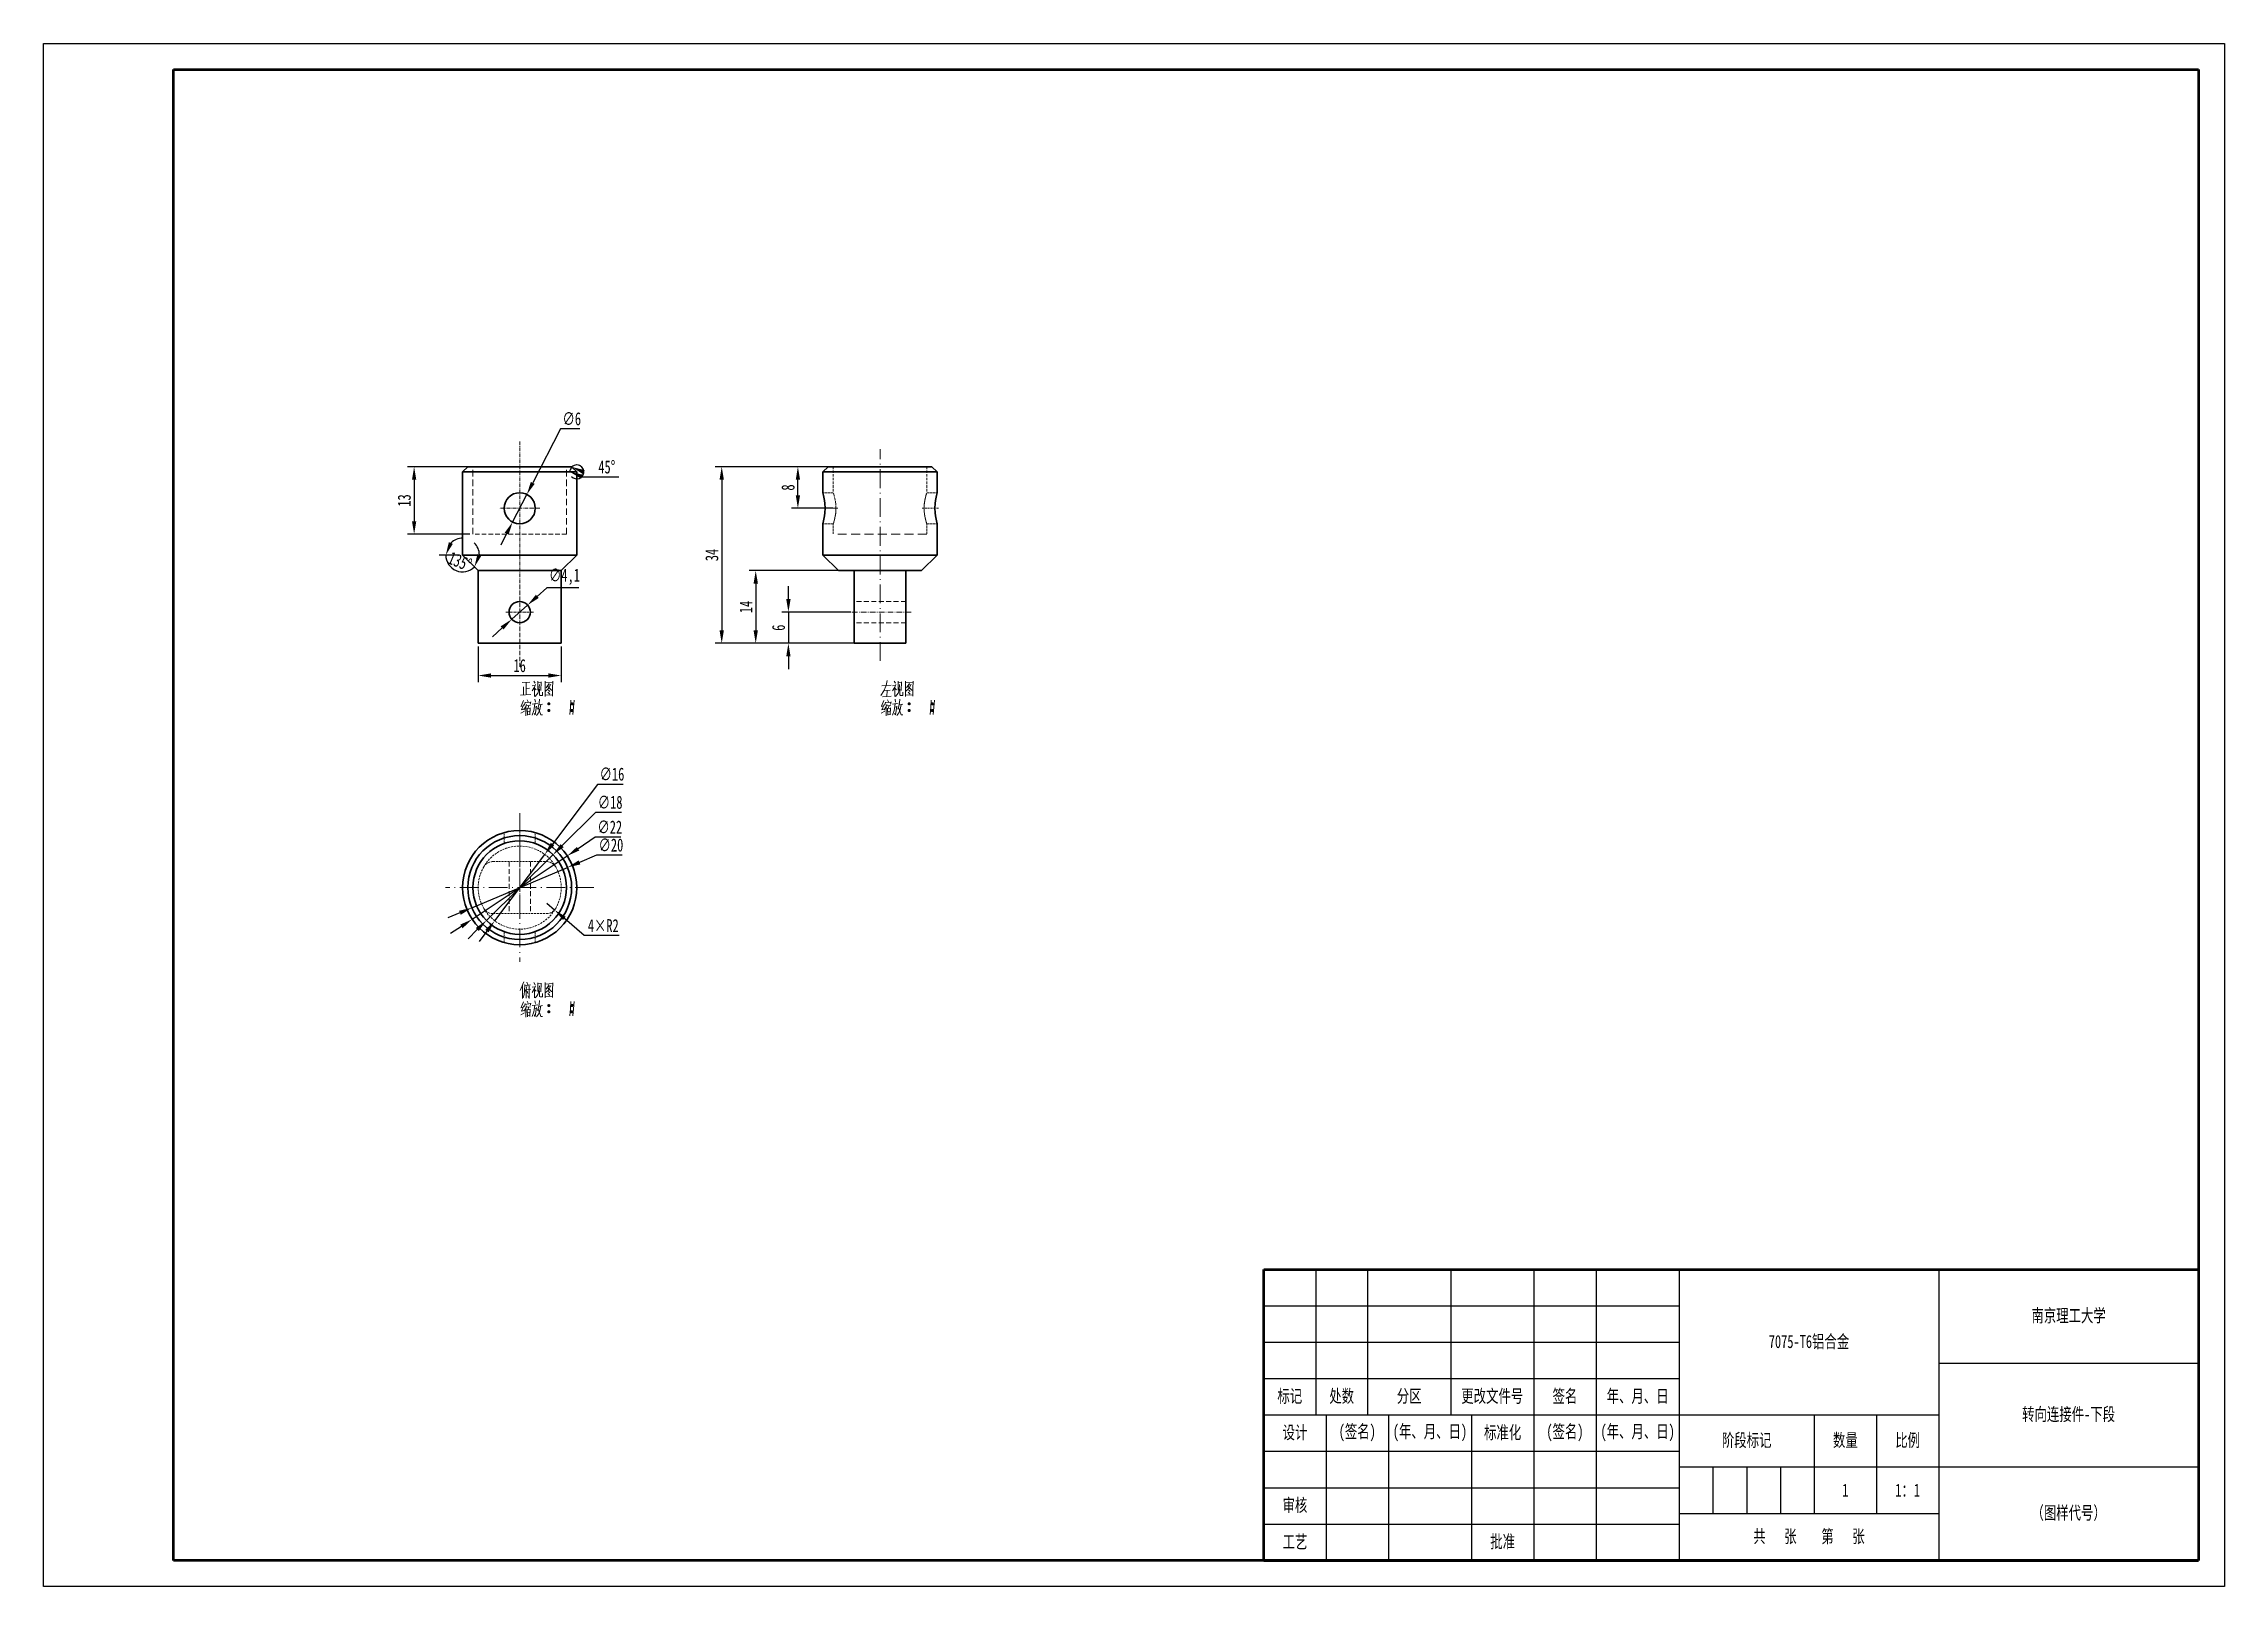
# Model space of a CAD drawing. Header units: millimetres. Extents: x 1050 to 2021, y 766 to 1186.
# Drawn here: x 1050 to 1470, y 765.6 to 1062.6 of the extents above; entities that cross this region are included whole.
import ezdxf

# ---------------------------------------------------------------- set-up
doc = ezdxf.new("R2010")
doc.units = ezdxf.units.MM
doc.header["$LTSCALE"] = 0.3
for name, pattern in [('CENTER', [50.8, 31.75, -6.35, 6.35, -6.35]), ('DASHDOT', [18.5, 12, -3, 0.5, -3]), ('DASHED', [19.05, 12.7, -6.35])]:
    doc.linetypes.add(name, pattern=pattern)
for name, color, linetype, lineweight in [('尺寸线', 3, 'Continuous', 25), ('粗实线', 7, 'Continuous', 50), ('细实线', 7, 'Continuous', 25), ('细文本', 7, 'Continuous', 25), ('细点画线', 1, 'CENTER', 25), ('虚线', 2, 'DASHED', 25)]:
    doc.layers.add(name, color=color, linetype=linetype, lineweight=lineweight)
doc.styles.add('NUT Standard', font='simfang.ttf', dxfattribs={"width": 0.7, "height": 2.5})
doc.dimstyles.new('NUT Standard', dxfattribs={"dimtxt": 2.5, "dimasz": 2.5, "dimexe": 1.25, "dimexo": 0.625, "dimtad": 1, "dimtoh": 1, "dimtxsty": 'NUT Standard', "dimcen": 2.5, "dimadec": 0, "dimazin": 0, "dimtfac": 1, "dimtmove": 0, "dimatfit": 3, "dimfxl": 1, "dimarcsym": 0})

msp = doc.modelspace()

# ---------------------------------------------------------------- texts
at = {"layer": '粗实线', "char_height": 2.5, "attachment_point": 5, "style": 'NUT Standard'}
for s, insert in [('\\pxqc;{\\fFangSong|b0|i0|c134|p49;1}', (1397.042, 784.119)), ('\\pxqc;{\\fFangSong|b0|i0|c134|p49;1：1}', (1409.042, 784.119))]:
    msp.add_mtext_dynamic_manual_height_columns(s, width=12, gutter_width=12.5, heights=[0], dxfattribs=dict(at, insert=insert))
at = {"layer": '细文本', "char_height": 2.5, "attachment_point": 5, "style": 'NUT Standard'}
for s, insert, width in [('{\\fFangSong|b0|i0|c134|p49;南京理工大学}', (1440.042, 817.619), 50), ('7075-T6铝合金', (1390.042, 812.619), 50), ('标记', (1290.042, 802.119), 10), ('处数', (1300.042, 802.119), 10), ('分区', (1313.042, 802.119), 16), ('更改文件号', (1329.042, 802.119), 16), ('签名', (1343.042, 802.119), 12), ('年、月、日', (1357.042, 802.119), 16), ('转向连接件-下段', (1440.042, 798.619), 50), ('设计', (1291.042, 795.119), 12), ('(签名)', (1303.042, 795.119), 12), ('(年、月、日)', (1317.042, 795.119), 16), ('标准化', (1331.042, 795.119), 12), ('(签名)', (1343.042, 795.119), 12), ('(年、月、日)', (1357.042, 795.119), 16), ('阶段标记', (1378.042, 793.619), 26), ('数量', (1397.042, 793.619), 12), ('比例', (1409.042, 793.619), 12), ('审核', (1291.042, 781.119), 12), ('（图样代号）', (1440.042, 779.619), 50), ('工艺', (1291.042, 774.119), 12), ('批准', (1331.042, 774.119), 12), ('共   张    第   张', (1390.042, 775.119), 50)]:
    msp.add_mtext(s, dxfattribs=dict(at, insert=insert, width=width))

# ---------------------------------------------------------------- blocks, each defined once
blk = doc.blocks.new('*D6')
at = {"layer": 'Defpoints', "color": 0, "transparency": 16777216}
for p in [(1150.89, 906.24), (1132.58, 894.05)]:
    blk.add_point(p, dxfattribs=at)
at = {"layer": '尺寸线', "color": 0, "lineweight": -2, "transparency": 16777216}
for p, q in [((1156.29, 909.84), (1152.97, 907.63)), ((1161.24, 909.84), (1156.29, 909.84)), ((1132.58, 894.05), (1150.89, 906.24)), ((1130.5, 892.66), (1128.42, 891.28))]:
    blk.add_line(p, q, dxfattribs=at)
at = {"layer": '尺寸线', "color": 0, "transparency": 16777216}
for points in [[(1152.74, 907.97), (1153.2, 907.28), (1150.89, 906.24)], [(1130.27, 893.01), (1130.73, 892.31), (1132.58, 894.05)]]:
    blk.add_solid(points, dxfattribs=at)
at = {"layer": '尺寸线', "color": 0, "transparency": 16777216, "insert": (1159.08, 911.8), "char_height": 2.5, "attachment_point": 5, "style": 'NUT Standard'}
blk.add_mtext('∅22', dxfattribs=at)
blk = doc.blocks.new('*D7')
at = {"layer": 'Defpoints', "color": 0, "transparency": 16777216}
for p in [(1150.95, 904.03), (1132.52, 896.26)]:
    blk.add_point(p, dxfattribs=at)
at = {"layer": '尺寸线', "color": 0, "lineweight": -2, "transparency": 16777216}
for p, q in [((1132.52, 896.26), (1150.95, 904.03)), ((1156.5, 906.36), (1153.25, 905)), ((1161.48, 906.36), (1156.5, 906.36)), ((1130.21, 895.29), (1127.91, 894.32))]:
    blk.add_line(p, q, dxfattribs=at)
at = {"layer": '尺寸线', "color": 0, "transparency": 16777216}
for points in [[(1153.09, 905.38), (1153.42, 904.61), (1150.95, 904.03)], [(1130.05, 895.68), (1130.38, 894.91), (1132.52, 896.26)]]:
    blk.add_solid(points, dxfattribs=at)
at = {"layer": '尺寸线', "color": 0, "transparency": 16777216, "insert": (1159.3, 908.32), "char_height": 2.5, "attachment_point": 5, "style": 'NUT Standard'}
blk.add_mtext('∅20', dxfattribs=at)
blk = doc.blocks.new('*D8')
at = {"layer": 'Defpoints', "color": 0, "transparency": 16777216}
for p in [(1141.73, 980.17), (1151.44, 980.52), (1151.73, 981.17), (1152.73, 980.17), (1152.73, 980.17)]:
    blk.add_point(p, dxfattribs=at)
at = {"layer": '尺寸线', "color": 0, "lineweight": -2, "transparency": 16777216}
blk.add_line((1153.68, 979.22), (1160.83, 979.22), dxfattribs=at)
for start, end in [(135.0004, 180), (220.7879, 357.8942), (315.0004, 135.0004), (317.1063, 94.2126)]:
    blk.add_arc((1152.73, 980.17), 1.34, start, end, dxfattribs=at)
at = {"layer": '尺寸线', "color": 0, "transparency": 16777216}
for points in [[(1153.57, 978.87), (1153.87, 979.64), (1151.39, 980.17)], [(1153.91, 979.74), (1154.24, 980.5), (1151.78, 981.12)]]:
    blk.add_solid(points, dxfattribs=at)
at = {"layer": '尺寸线', "color": 0, "transparency": 16777216, "insert": (1158.51, 981.11), "char_height": 2.5, "attachment_point": 5, "style": 'NUT Standard'}
blk.add_mtext('45°', dxfattribs=at)
blk = doc.blocks.new('*D9')
at = {"layer": 'Defpoints', "color": 0, "transparency": 16777216}
for p in [(1148.14, 906.47), (1135.33, 893.82)]:
    blk.add_point(p, dxfattribs=at)
at = {"layer": '尺寸线', "color": 0, "lineweight": -2, "transparency": 16777216}
for p, q in [((1156.35, 914.59), (1149.91, 908.23)), ((1161.32, 914.59), (1156.35, 914.59)), ((1135.33, 893.82), (1148.14, 906.47)), ((1133.55, 892.06), (1131.78, 890.3))]:
    blk.add_line(p, q, dxfattribs=at)
at = {"layer": '尺寸线', "color": 0, "transparency": 16777216}
for points in [[(1149.62, 908.52), (1150.21, 907.93), (1148.14, 906.47)], [(1133.26, 892.36), (1133.85, 891.77), (1135.33, 893.82)]]:
    blk.add_solid(points, dxfattribs=at)
at = {"layer": '尺寸线', "color": 0, "transparency": 16777216, "insert": (1159.15, 916.55), "char_height": 2.5, "attachment_point": 5, "style": 'NUT Standard'}
blk.add_mtext('∅18', dxfattribs=at)
blk = doc.blocks.new('*D10')
at = {"layer": 'Defpoints', "color": 0, "transparency": 16777216}
for p in [(1132.73, 981.17), (1121.4, 968.17), (1132.73, 968.17)]:
    blk.add_point(p, dxfattribs=at)
at = {"layer": '尺寸线', "color": 0, "lineweight": -2, "transparency": 16777216}
for p, q in [((1132.11, 981.17), (1120.15, 981.17)), ((1121.4, 978.67), (1121.4, 970.67)), ((1132.11, 968.17), (1120.15, 968.17))]:
    blk.add_line(p, q, dxfattribs=at)
at = {"layer": '尺寸线', "color": 0, "transparency": 16777216}
for points in [[(1120.99, 978.67), (1121.82, 978.67), (1121.4, 981.17)], [(1120.99, 970.67), (1121.82, 970.67), (1121.4, 968.17)]]:
    blk.add_solid(points, dxfattribs=at)
at = {"layer": '尺寸线', "color": 0, "transparency": 16777216, "insert": (1119.51, 974.67), "char_height": 2.5, "attachment_point": 5, "rotation": 90, "style": 'NUT Standard'}
blk.add_mtext('13', dxfattribs=at)
blk = doc.blocks.new('*D11')
at = {"layer": 'Defpoints', "color": 0, "transparency": 16777216}
for p in [(1146.55, 906.54), (1136.92, 893.75)]:
    blk.add_point(p, dxfattribs=at)
at = {"layer": '尺寸线', "color": 0, "lineweight": -2, "transparency": 16777216}
for p, q in [((1156.7, 920.02), (1148.05, 908.53)), ((1161.68, 920.02), (1156.7, 920.02)), ((1136.92, 893.75), (1146.55, 906.54)), ((1135.42, 891.76), (1133.91, 889.76))]:
    blk.add_line(p, q, dxfattribs=at)
at = {"layer": '尺寸线', "color": 0, "transparency": 16777216}
for points in [[(1147.72, 908.78), (1148.38, 908.28), (1146.55, 906.54)], [(1135.09, 892.01), (1135.75, 891.51), (1136.92, 893.75)]]:
    blk.add_solid(points, dxfattribs=at)
at = {"layer": '尺寸线', "color": 0, "transparency": 16777216, "insert": (1159.5, 921.98), "char_height": 2.5, "attachment_point": 5, "style": 'NUT Standard'}
blk.add_mtext('∅16', dxfattribs=at)
blk = doc.blocks.new('*D12')
at = {"layer": 'Defpoints', "color": 0, "transparency": 16777216}
for p in [(1211.13, 981.17), (1180.64, 947.17), (1211.13, 947.17)]:
    blk.add_point(p, dxfattribs=at)
at = {"layer": '尺寸线', "color": 0, "lineweight": -2, "transparency": 16777216}
for p, q in [((1210.51, 981.17), (1179.39, 981.17)), ((1180.64, 978.67), (1180.64, 949.67)), ((1210.51, 947.17), (1179.39, 947.17))]:
    blk.add_line(p, q, dxfattribs=at)
at = {"layer": '尺寸线', "color": 0, "transparency": 16777216}
for points in [[(1180.22, 978.67), (1181.06, 978.67), (1180.64, 981.17)], [(1180.22, 949.67), (1181.06, 949.67), (1180.64, 947.17)]]:
    blk.add_solid(points, dxfattribs=at)
at = {"layer": '尺寸线', "color": 0, "transparency": 16777216, "insert": (1178.75, 964.17), "char_height": 2.5, "attachment_point": 5, "rotation": 90, "style": 'NUT Standard'}
blk.add_mtext('34', dxfattribs=at)
blk = doc.blocks.new('*D13')
at = {"layer": 'Defpoints', "color": 0, "transparency": 16777216}
for p in [(1143.26, 954.54), (1140.21, 951.8)]:
    blk.add_point(p, dxfattribs=at)
at = {"layer": '尺寸线', "color": 0, "lineweight": -2, "transparency": 16777216}
for p, q in [((1146.98, 957.88), (1145.12, 956.21)), ((1153.11, 957.88), (1146.98, 957.88)), ((1140.21, 951.8), (1143.26, 954.54)), ((1138.35, 950.13), (1136.49, 948.45))]:
    blk.add_line(p, q, dxfattribs=at)
at = {"layer": '尺寸线', "color": 0, "transparency": 16777216}
for points in [[(1144.84, 956.52), (1145.4, 955.9), (1143.26, 954.54)], [(1138.07, 950.44), (1138.63, 949.82), (1140.21, 951.8)]]:
    blk.add_solid(points, dxfattribs=at)
at = {"layer": '尺寸线', "color": 0, "transparency": 16777216, "insert": (1150.36, 959.97), "char_height": 2.5, "attachment_point": 5, "style": 'NUT Standard'}
blk.add_mtext('∅4,1', dxfattribs=at)
blk = doc.blocks.new('*D14')
at = {"layer": 'Defpoints', "color": 0, "transparency": 16777216}
for p in [(1143.11, 975.84), (1140.36, 970.5)]:
    blk.add_point(p, dxfattribs=at)
at = {"layer": '尺寸线', "color": 0, "lineweight": -2, "transparency": 16777216}
for p, q in [((1149.6, 988.43), (1144.25, 978.06)), ((1153.3, 988.43), (1149.6, 988.43)), ((1140.36, 970.5), (1143.11, 975.84)), ((1139.21, 968.28), (1138.07, 966.06))]:
    blk.add_line(p, q, dxfattribs=at)
at = {"layer": '尺寸线', "color": 0, "transparency": 16777216}
for points in [[(1143.88, 978.25), (1144.62, 977.87), (1143.11, 975.84)], [(1138.84, 968.47), (1139.59, 968.09), (1140.36, 970.5)]]:
    blk.add_solid(points, dxfattribs=at)
at = {"layer": '尺寸线', "color": 0, "transparency": 16777216, "insert": (1151.76, 990.39), "char_height": 2.5, "attachment_point": 5, "style": 'NUT Standard'}
blk.add_mtext('∅6', dxfattribs=at)
blk = doc.blocks.new('*D15')
at = {"layer": 'Defpoints', "color": 0, "transparency": 16777216}
for p in [(1128.45, 961.88), (1130.73, 964.17), (1130.73, 964.17), (1141.73, 964.17), (1133.73, 961.17)]:
    blk.add_point(p, dxfattribs=at)
at = {"layer": '尺寸线', "color": 0, "lineweight": -2, "transparency": 16777216}
blk.add_line((1130.11, 964.17), (1126.25, 964.17), dxfattribs=at)
for start, end in [(89.1458, 134.5729), (0.4271, 45.8542), (180, 315)]:
    blk.add_arc((1130.73, 964.17), 3.24, start, end, dxfattribs=at)
at = {"layer": '尺寸线', "color": 0, "transparency": 16777216}
for points in [[(1128.85, 966.31), (1128.08, 966.64), (1127.5, 964.17)], [(1134.36, 964.04), (1133.59, 964.35), (1133.02, 961.88)]]:
    blk.add_solid(points, dxfattribs=at)
at = {"layer": '尺寸线', "color": 0, "transparency": 16777216, "insert": (1130.22, 962.92), "char_height": 2.5, "attachment_point": 5, "rotation": 337.5, "style": 'NUT Standard'}
blk.add_mtext('135°', dxfattribs=at)
blk = doc.blocks.new('*D16')
at = {"layer": 'Defpoints', "color": 0, "transparency": 16777216}
for p in [(1206.13, 961.17), (1187.19, 947.17), (1206.13, 947.17)]:
    blk.add_point(p, dxfattribs=at)
at = {"layer": '尺寸线', "color": 0, "lineweight": -2, "transparency": 16777216}
for p, q in [((1205.51, 961.17), (1185.94, 961.17)), ((1187.19, 958.67), (1187.19, 949.67)), ((1205.51, 947.17), (1185.94, 947.17))]:
    blk.add_line(p, q, dxfattribs=at)
at = {"layer": '尺寸线', "color": 0, "transparency": 16777216}
for points in [[(1186.77, 958.67), (1187.61, 958.67), (1187.19, 961.17)], [(1186.77, 949.67), (1187.61, 949.67), (1187.19, 947.17)]]:
    blk.add_solid(points, dxfattribs=at)
at = {"layer": '尺寸线', "color": 0, "transparency": 16777216, "insert": (1185.31, 954.17), "char_height": 2.5, "attachment_point": 5, "rotation": 90, "style": 'NUT Standard'}
blk.add_mtext('14', dxfattribs=at)
blk = doc.blocks.new('*D18')
at = {"layer": 'Defpoints', "color": 0, "transparency": 16777216}
for p in [(1195.31, 981.17), (1202.65, 981.17), (1202.65, 973.17)]:
    blk.add_point(p, dxfattribs=at)
at = {"layer": '尺寸线', "color": 0, "lineweight": -2, "transparency": 16777216}
for p, q in [((1202.02, 981.17), (1194.06, 981.17)), ((1195.31, 975.67), (1195.31, 978.67)), ((1202.02, 973.17), (1194.06, 973.17))]:
    blk.add_line(p, q, dxfattribs=at)
at = {"layer": '尺寸线', "color": 0, "transparency": 16777216}
for points in [[(1194.9, 978.67), (1195.73, 978.67), (1195.31, 981.17)], [(1194.9, 975.67), (1195.73, 975.67), (1195.31, 973.17)]]:
    blk.add_solid(points, dxfattribs=at)
at = {"layer": '尺寸线', "color": 0, "transparency": 16777216, "insert": (1193.42, 977.17), "char_height": 2.5, "attachment_point": 5, "rotation": 90, "style": 'NUT Standard'}
blk.add_mtext('8', dxfattribs=at)
blk = doc.blocks.new('*D19')
at = {"layer": 'Defpoints', "color": 0, "transparency": 16777216}
for p in [(1206.13, 953.17), (1193.48, 947.17), (1206.13, 947.17)]:
    blk.add_point(p, dxfattribs=at)
at = {"layer": '尺寸线', "color": 0, "lineweight": -2, "transparency": 16777216}
for p, q in [((1193.48, 955.67), (1193.48, 958.17)), ((1205.51, 953.17), (1192.23, 953.17)), ((1193.48, 953.17), (1193.48, 947.17)), ((1205.51, 947.17), (1192.23, 947.17)), ((1193.48, 944.67), (1193.48, 942.17))]:
    blk.add_line(p, q, dxfattribs=at)
at = {"layer": '尺寸线', "color": 0, "transparency": 16777216}
for points in [[(1193.07, 955.67), (1193.9, 955.67), (1193.48, 953.17)], [(1193.07, 944.67), (1193.9, 944.67), (1193.48, 947.17)]]:
    blk.add_solid(points, dxfattribs=at)
at = {"layer": '尺寸线', "color": 0, "transparency": 16777216, "insert": (1191.59, 950.17), "char_height": 2.5, "attachment_point": 5, "rotation": 90, "style": 'NUT Standard'}
blk.add_mtext('6', dxfattribs=at)
blk = doc.blocks.new('*D20')
at = {"layer": 'Defpoints', "color": 0, "transparency": 16777216}
for p in [(1146.93, 897.14), (1148.45, 895.84)]:
    blk.add_point(p, dxfattribs=at)
at = {"layer": '尺寸线', "color": 0, "lineweight": -2, "transparency": 16777216}
for p, q in [((1146.93, 897.14), (1148.45, 895.84)), ((1154.13, 890.95), (1150.34, 894.21)), ((1160.91, 890.95), (1154.13, 890.95))]:
    blk.add_line(p, q, dxfattribs=at)
at = {"layer": '尺寸线', "color": 0, "transparency": 16777216}
blk.add_solid([(1150.61, 894.53), (1150.07, 893.89), (1148.45, 895.84)], dxfattribs=at)
at = {"layer": '尺寸线', "color": 0, "transparency": 16777216, "insert": (1157.83, 892.82), "char_height": 2.5, "attachment_point": 5, "style": 'NUT Standard'}
blk.add_mtext('4×R2', dxfattribs=at)
blk = doc.blocks.new('*D21')
at = {"layer": 'Defpoints', "color": 0, "transparency": 16777216}
for p in [(1133.73, 947.17), (1149.73, 947.17), (1149.73, 940.97)]:
    blk.add_point(p, dxfattribs=at)
at = {"layer": '尺寸线', "color": 0, "lineweight": -2, "transparency": 16777216}
for p, q in [((1133.73, 946.54), (1133.73, 939.72)), ((1149.73, 946.54), (1149.73, 939.72)), ((1136.23, 940.97), (1147.23, 940.97))]:
    blk.add_line(p, q, dxfattribs=at)
at = {"layer": '尺寸线', "color": 0, "transparency": 16777216}
for points in [[(1136.23, 941.39), (1136.23, 940.55), (1133.73, 940.97)], [(1147.23, 941.39), (1147.23, 940.55), (1149.73, 940.97)]]:
    blk.add_solid(points, dxfattribs=at)
at = {"layer": '尺寸线', "color": 0, "transparency": 16777216, "insert": (1141.73, 942.86), "char_height": 2.5, "attachment_point": 5, "style": 'NUT Standard'}
blk.add_mtext('16', dxfattribs=at)

# ---------------------------------------------------------------- dimensions: what is measured, and where the dimension line sits
at = {"layer": '尺寸线'}
for p1, p2, picture, middle in [((1140.36, 970.503), (1143.109, 975.836), '*D14', (1151.763, 988.429)), ((1136.922, 893.754), (1146.547, 906.535), '*D11', (1159.503, 920.016)), ((1135.332, 893.819), (1148.136, 906.47), '*D9', (1159.148, 914.589)), ((1132.579, 894.047), (1150.89, 906.242), '*D6', (1159.08, 909.838)), ((1132.518, 896.263), (1150.95, 904.026), '*D7', (1159.302, 906.362))]:
    dim = msp.add_diameter_dim_2p(p1=p1, p2=p2, dimstyle='NUT Standard', dxfattribs=at)
    dim.commit()
    dim.dimension.update_dxf_attribs({"geometry": picture, "text_midpoint": middle, "dimtype": 163})
for p1, p2, distance, picture, middle in [((1132.734, 981.169), (1132.734, 968.169), -11.33, '*D10', (1119.515, 974.669)), ((1211.131, 981.169), (1211.131, 947.169), -30.489, '*D12', (1178.752, 964.169)), ((1206.131, 961.169), (1206.131, 947.169), -18.941, '*D16', (1185.314, 954.169)), ((1206.131, 953.169), (1206.131, 947.169), -12.649, '*D19', (1191.593, 950.169)), ((1133.734, 947.169), (1149.734, 947.169), -6.199, '*D21', (1141.734, 942.86))]:
    dim = msp.add_aligned_dim(p1=p1, p2=p2, distance=distance, dimstyle='NUT Standard', dxfattribs=at)
    dim.commit()
    dim.dimension.update_dxf_attribs({"geometry": picture, "text_midpoint": middle})
for base, line1, line2, picture, middle in [((1151.437, 980.517), ((1152.734, 980.169), (1141.734, 980.169)), ((1151.734, 981.169), (1152.734, 980.169)), '*D8', (1158.509, 981.109)), ((1128.445, 961.88), ((1133.734, 961.169), (1130.734, 964.169)), ((1141.734, 964.169), (1130.734, 964.169)), '*D15', (1130.218, 962.924))]:
    dim = msp.add_angular_dim_2l(base=base, line1=line1, line2=line2, dimstyle='NUT Standard', dxfattribs=at)
    dim.commit()
    dim.dimension.update_dxf_attribs({"geometry": picture, "text_midpoint": middle})
dim = msp.add_linear_dim(base=(1195.313, 981.169), p1=(1202.645, 973.169), p2=(1202.645, 981.169), angle=90, dimstyle='NUT Standard', dxfattribs=at)
dim.commit()
dim.dimension.update_dxf_attribs({"geometry": '*D18', "text_midpoint": (1193.424, 977.169)})
dim = msp.add_diameter_dim_2p(p1=(1140.21, 951.798), p2=(1143.258, 954.54), dimstyle='NUT Standard', dxfattribs=at)
dim.commit()
dim.dimension.update_dxf_attribs({"geometry": '*D13', "text_midpoint": (1150.356, 959.966)})
dim = msp.add_radius_dim(center=(1146.93, 897.144), mpoint=(1148.446, 895.84), text='4×<>', dimstyle='NUT Standard', dxfattribs=at)
dim.commit()
dim.dimension.update_dxf_attribs({"geometry": '*D20', "text_midpoint": (1157.832, 892.823)})

# ---------------------------------------------------------------- linework, layer by layer
for p, q in [((1050.042, 1062.619), (1470.042, 1062.619)), ((1050.042, 765.619), (1050.042, 1062.619)), ((1470.042, 1062.619), (1470.042, 765.619)), ((1470.042, 765.619), (1050.042, 765.619))]:
    msp.add_line(p, q)
at = {"color": 7, "lineweight": 35}
for p, q in [((1131.734, 981.169), (1130.734, 980.169)), ((1141.734, 980.169), (1130.734, 980.169)), ((1130.734, 964.169), (1130.734, 980.169)), ((1141.734, 981.169), (1131.734, 981.169)), ((1151.734, 981.169), (1141.734, 981.169)), ((1152.734, 980.169), (1141.734, 980.169)), ((1151.734, 981.169), (1152.734, 980.169)), ((1152.734, 964.169), (1152.734, 980.169)), ((1200.131, 980.169), (1201.131, 981.169)), ((1200.131, 976.169), (1200.131, 980.169)), ((1222.131, 980.169), (1200.131, 980.169)), ((1221.131, 981.169), (1201.131, 981.169)), ((1222.131, 980.169), (1221.131, 981.169)), ((1222.131, 976.169), (1222.131, 980.169)), ((1200.131, 964.169), (1200.131, 970.169)), ((1222.131, 964.169), (1222.131, 970.169)), ((1141.734, 964.169), (1130.734, 964.169)), ((1133.734, 961.169), (1130.734, 964.169)), ((1152.734, 964.169), (1141.734, 964.169)), ((1149.734, 961.169), (1152.734, 964.169)), ((1203.131, 961.169), (1200.131, 964.169)), ((1222.131, 964.169), (1200.131, 964.169)), ((1219.131, 961.169), (1222.131, 964.169)), ((1133.734, 961.169), (1134.806, 961.169)), ((1133.734, 961.169), (1133.734, 947.169)), ((1141.734, 961.169), (1134.806, 961.169)), ((1148.662, 961.169), (1141.734, 961.169)), ((1148.662, 961.169), (1149.734, 961.169)), ((1149.734, 961.169), (1149.734, 947.169)), ((1207.131, 961.169), (1203.131, 961.169)), ((1206.131, 947.169), (1206.131, 961.169)), ((1207.131, 961.169), (1215.131, 961.169)), ((1219.131, 961.169), (1215.131, 961.169)), ((1216.131, 961.169), (1216.131, 947.169)), ((1133.734, 947.169), (1134.806, 947.169)), ((1134.806, 947.169), (1136.538, 947.169)), ((1136.538, 947.169), (1146.93, 947.169)), ((1146.93, 947.169), (1148.662, 947.169)), ((1148.662, 947.169), (1149.734, 947.169)), ((1206.131, 947.169), (1207.131, 947.169)), ((1207.131, 947.169), (1215.131, 947.169)), ((1215.131, 947.169), (1216.131, 947.169))]:
    msp.add_line(p, q, dxfattribs=at)
at = {"color": 7, "linetype": 'DASHED', "lineweight": 13, "ltscale": 0.275}
for p, q in [((1141.734, 980.169), (1130.734, 980.169)), ((1152.734, 980.169), (1141.734, 980.169)), ((1141.734, 964.169), (1130.734, 964.169)), ((1152.734, 964.169), (1141.734, 964.169))]:
    msp.add_line(p, q, dxfattribs=at)
at = {"color": 7, "linetype": 'DASHED', "lineweight": 13}
for p, q in [((1222.131, 980.169), (1200.131, 980.169)), ((1222.131, 964.169), (1200.131, 964.169))]:
    msp.add_line(p, q, dxfattribs=at)
at = {"color": 7, "linetype": 'DASHED', "lineweight": 13, "ltscale": 0.026795}
for p, q in [((1133.734, 961.169), (1134.806, 961.169)), ((1148.662, 961.169), (1149.734, 961.169))]:
    msp.add_line(p, q, dxfattribs=at)
at = {"color": 7, "linetype": 'DASHED', "lineweight": 13, "ltscale": 0.2}
msp.add_line((1207.131, 961.169), (1215.131, 961.169), dxfattribs=at)
at = {"color": 7, "lineweight": 35}
for points in [[(1200.548, 973.169), (1200.509, 974.074), (1200.445, 974.646), (1200.269, 975.612), (1200.131, 976.169)], [(1222.131, 976.169), (1221.989, 975.601), (1221.815, 974.637), (1221.752, 974.069), (1221.714, 973.169)], [(1221.714, 973.169), (1221.752, 974.074), (1221.816, 974.646), (1221.992, 975.612), (1222.131, 976.169)], [(1200.548, 973.169), (1200.509, 972.265), (1200.445, 971.693), (1200.269, 970.726), (1200.131, 970.169)], [(1222.131, 970.169), (1221.989, 970.737), (1221.815, 971.701), (1221.752, 972.27), (1221.714, 973.169)], [(1221.714, 973.169), (1221.752, 972.264), (1221.816, 971.693), (1221.992, 970.726), (1222.131, 970.169)]]:
    msp.add_lwpolyline(points, dxfattribs=at)
at = {"color": 7, "linetype": 'DASHED', "lineweight": 13}
for points in [[(1200.548, 973.169), (1200.509, 974.074), (1200.445, 974.646), (1200.269, 975.612), (1200.131, 976.169)], [(1200.131, 970.169), (1200.272, 970.737), (1200.446, 971.701), (1200.509, 972.27), (1200.548, 973.169)]]:
    msp.add_lwpolyline(points, dxfattribs=at)
at = {"color": 7, "lineweight": 13}
for points in [[(1141.909, 937.194), (1143.869, 937.299)], [(1142.189, 939.609), (1143.694, 939.679)], [(1142.469, 938.804), (1142.469, 937.229)], [(1142.959, 939.609), (1142.959, 938.454), (1142.959, 937.264)], [(1142.959, 938.489), (1143.589, 938.559)], [(1144.779, 939.224), (1144.604, 938.734), (1144.114, 937.999)], [(1144.149, 939.014), (1144.709, 939.084)], [(1144.429, 939.889), (1144.709, 939.469)], [(1144.604, 938.734), (1144.604, 936.949)], [(1144.604, 938.559), (1144.919, 938.244)], [(1144.709, 936.949), (1144.989, 937.229)], [(1144.989, 937.229), (1145.234, 937.579)], [(1145.199, 939.854), (1145.199, 938.174)], [(1145.864, 939.679), (1145.199, 939.609)], [(1145.409, 938.209), (1145.234, 937.579)], [(1145.514, 939.259), (1145.409, 938.209)], [(1145.549, 937.229), (1145.549, 938.314)], [(1145.689, 937.124), (1145.549, 937.229)], [(1146.109, 937.124), (1145.689, 937.124)], [(1145.794, 938.104), (1145.864, 939.784)], [(1146.109, 937.754), (1146.109, 937.124)], [(1146.634, 939.889), (1146.634, 938.419), (1146.634, 936.914)], [(1146.634, 939.854), (1146.634, 938.454), (1146.634, 937.054)], [(1148.104, 939.714), (1146.634, 939.574)], [(1146.634, 937.159), (1147.999, 937.264)], [(1146.704, 937.964), (1147.194, 938.384)], [(1147.404, 939.434), (1146.844, 938.629)], [(1147.159, 938.874), (1147.859, 938.139)], [(1147.159, 937.789), (1147.509, 937.404)], [(1147.194, 939.084), (1147.649, 939.154)], [(1147.194, 938.384), (1147.404, 938.664)], [(1147.264, 938.174), (1147.509, 937.894)], [(1147.404, 938.664), (1147.754, 939.294)], [(1147.859, 938.139), (1148.034, 938.174)], [(1148.069, 936.984), (1148.069, 937.089), (1147.999, 937.264)], [(1148.069, 937.089), (1148.069, 938.454), (1148.104, 939.854)], [(1211.831, 937.999), (1211.271, 937.124)], [(1211.481, 938.979), (1213.301, 939.119)], [(1211.586, 936.879), (1213.301, 936.984)], [(1212.286, 939.049), (1211.831, 937.999)], [(1211.971, 938.069), (1213.056, 938.174)], [(1212.496, 939.994), (1212.286, 939.049)], [(1212.496, 938.104), (1212.461, 936.914)], [(1214.176, 939.224), (1214.001, 938.734), (1213.511, 937.999)], [(1213.546, 939.014), (1214.106, 939.084)], [(1213.826, 939.889), (1214.106, 939.469)], [(1214.001, 938.734), (1214.001, 936.949)], [(1214.001, 938.559), (1214.316, 938.244)], [(1214.106, 936.949), (1214.386, 937.229)], [(1214.386, 937.229), (1214.631, 937.579)], [(1214.596, 939.854), (1214.596, 938.174)], [(1215.261, 939.679), (1214.596, 939.609)], [(1214.806, 938.209), (1214.631, 937.579)], [(1214.911, 939.259), (1214.806, 938.209)], [(1214.946, 937.229), (1214.946, 938.314)], [(1215.086, 937.124), (1214.946, 937.229)], [(1215.506, 937.124), (1215.086, 937.124)], [(1215.191, 938.104), (1215.261, 939.784)], [(1215.506, 937.754), (1215.506, 937.124)], [(1216.031, 939.889), (1216.031, 938.419), (1216.031, 936.914)], [(1216.031, 939.854), (1216.031, 938.454), (1216.031, 937.054)], [(1217.501, 939.714), (1216.031, 939.574)], [(1216.031, 937.159), (1217.396, 937.264)], [(1216.101, 937.964), (1216.591, 938.384)], [(1216.801, 939.434), (1216.241, 938.629)], [(1216.556, 938.874), (1217.256, 938.139)], [(1216.556, 937.789), (1216.906, 937.404)], [(1216.591, 939.084), (1217.046, 939.154)], [(1216.591, 938.384), (1216.801, 938.664)], [(1216.661, 938.174), (1216.906, 937.894)], [(1216.801, 938.664), (1217.151, 939.294)], [(1217.256, 938.139), (1217.431, 938.174)], [(1217.466, 936.984), (1217.466, 937.089), (1217.396, 937.264)], [(1217.466, 937.089), (1217.466, 938.454), (1217.501, 939.854)], [(1141.944, 933.694), (1142.644, 934.079)], [(1142.399, 935.129), (1141.979, 934.989)], [(1142.469, 936.144), (1142.014, 935.059)], [(1142.049, 934.359), (1142.574, 934.534)], [(1142.539, 935.374), (1142.084, 934.359)], [(1142.854, 934.849), (1142.539, 934.359)], [(1142.784, 935.829), (1142.679, 935.269)], [(1142.784, 935.689), (1143.834, 935.829)], [(1143.029, 935.409), (1142.854, 934.849)], [(1142.889, 934.919), (1142.889, 933.204)], [(1143.099, 935.129), (1143.799, 935.234)], [(1143.169, 936.319), (1143.344, 935.934)], [(1143.169, 934.709), (1143.204, 933.309)], [(1143.169, 934.604), (1143.694, 934.674)], [(1143.204, 934.044), (1143.589, 934.114)], [(1143.659, 933.554), (1143.239, 933.484)], [(1143.414, 935.164), (1143.344, 934.604)], [(1143.729, 934.779), (1143.659, 933.379)], [(1143.869, 935.934), (1143.729, 935.479)], [(1144.639, 935.549), (1144.534, 934.639), (1144.429, 934.219), (1144.114, 933.344)], [(1144.149, 935.479), (1145.199, 935.619)], [(1144.954, 935.059), (1144.849, 934.219), (1144.709, 933.379), (1144.499, 933.659)], [(1144.569, 934.884), (1144.954, 934.954)], [(1144.639, 936.389), (1144.744, 935.829)], [(1145.339, 933.799), (1144.954, 933.274)], [(1145.339, 935.059), (1145.164, 934.499)], [(1145.269, 934.814), (1145.829, 933.379)], [(1145.479, 935.689), (1145.339, 935.059)], [(1145.619, 934.429), (1145.339, 933.799)], [(1145.409, 935.304), (1146.109, 935.444)], [(1145.549, 936.424), (1145.479, 935.689)], [(1145.829, 935.374), (1145.619, 934.429)], [(1145.829, 933.379), (1146.144, 933.379)], [(1147.159, 935.514), (1147.544, 935.514)], [(1147.159, 934.254), (1147.544, 934.254)], [(1147.194, 935.619), (1147.509, 935.619)], [(1147.194, 935.374), (1147.509, 935.374)], [(1147.194, 934.359), (1147.509, 934.359)], [(1147.194, 934.114), (1147.509, 934.114)], [(1151.604, 936.249), (1151.499, 934.849), (1151.394, 933.449)], [(1151.604, 935.514), (1151.989, 935.514)], [(1151.604, 934.254), (1151.989, 934.254)], [(1151.639, 935.619), (1151.954, 935.619)], [(1151.639, 935.374), (1151.954, 935.374)], [(1151.639, 934.359), (1151.954, 934.359)], [(1151.639, 934.114), (1151.954, 934.114)], [(1152.199, 936.249), (1152.094, 934.849), (1151.989, 933.449)], [(1211.341, 933.694), (1212.041, 934.079)], [(1211.796, 935.129), (1211.376, 934.989)], [(1211.866, 936.144), (1211.411, 935.059)], [(1211.446, 934.359), (1211.971, 934.534)], [(1211.936, 935.374), (1211.481, 934.359)], [(1212.251, 934.849), (1211.936, 934.359)], [(1212.181, 935.829), (1212.076, 935.269)], [(1212.181, 935.689), (1213.231, 935.829)], [(1212.426, 935.409), (1212.251, 934.849)], [(1212.286, 934.919), (1212.286, 933.204)], [(1212.496, 935.129), (1213.196, 935.234)], [(1212.566, 936.319), (1212.741, 935.934)], [(1212.566, 934.709), (1212.601, 933.309)], [(1212.566, 934.604), (1213.091, 934.674)], [(1212.601, 934.044), (1212.986, 934.114)], [(1213.056, 933.554), (1212.636, 933.484)], [(1212.811, 935.164), (1212.741, 934.604)], [(1213.126, 934.779), (1213.056, 933.379)], [(1213.266, 935.934), (1213.126, 935.479)], [(1214.036, 935.549), (1213.931, 934.639), (1213.826, 934.219), (1213.511, 933.344)], [(1213.546, 935.479), (1214.596, 935.619)], [(1214.351, 935.059), (1214.246, 934.219), (1214.106, 933.379), (1213.896, 933.659)], [(1213.966, 934.884), (1214.351, 934.954)], [(1214.036, 936.389), (1214.141, 935.829)], [(1214.736, 933.799), (1214.351, 933.274)], [(1214.736, 935.059), (1214.561, 934.499)], [(1214.666, 934.814), (1215.226, 933.379)], [(1214.876, 935.689), (1214.736, 935.059)], [(1215.016, 934.429), (1214.736, 933.799)], [(1214.806, 935.304), (1215.506, 935.444)], [(1214.946, 936.424), (1214.876, 935.689)], [(1215.226, 935.374), (1215.016, 934.429)], [(1215.226, 933.379), (1215.541, 933.379)], [(1216.556, 935.514), (1216.941, 935.514)], [(1216.556, 934.254), (1216.941, 934.254)], [(1216.591, 935.619), (1216.906, 935.619)], [(1216.591, 935.374), (1216.906, 935.374)], [(1216.591, 934.359), (1216.906, 934.359)], [(1216.591, 934.114), (1216.906, 934.114)], [(1221.001, 936.249), (1220.896, 934.849), (1220.791, 933.449)], [(1221.001, 935.514), (1221.386, 935.514)], [(1221.001, 934.254), (1221.386, 934.254)], [(1221.036, 935.619), (1221.351, 935.619)], [(1221.036, 935.374), (1221.351, 935.374)], [(1221.036, 934.359), (1221.351, 934.359)], [(1221.036, 934.114), (1221.351, 934.114)], [(1221.596, 936.249), (1221.491, 934.849), (1221.386, 933.449)], [(1142.539, 881.969), (1141.839, 880.359)], [(1142.469, 878.119), (1142.014, 877.034)], [(1142.294, 881.304), (1142.294, 880.079), (1142.294, 878.819)], [(1142.574, 879.554), (1142.399, 878.924)], [(1142.679, 880.184), (1142.574, 879.554)], [(1142.714, 881.479), (1142.679, 880.184)], [(1142.784, 877.804), (1142.679, 877.244)], [(1142.714, 881.234), (1143.834, 881.409)], [(1142.994, 880.604), (1142.749, 880.149)], [(1142.784, 877.664), (1143.834, 877.804)], [(1143.099, 881.129), (1142.994, 880.604)], [(1142.994, 880.604), (1142.994, 878.854)], [(1143.099, 881.934), (1143.309, 881.444)], [(1143.099, 880.429), (1143.904, 880.569)], [(1143.169, 880.184), (1143.309, 879.764)], [(1143.169, 878.294), (1143.344, 877.909)], [(1143.554, 878.819), (1143.274, 879.274)], [(1143.554, 881.234), (1143.554, 880.044), (1143.554, 878.819)], [(1143.869, 877.909), (1143.729, 877.454)], [(1144.779, 881.199), (1144.604, 880.709), (1144.114, 879.974)], [(1144.149, 880.989), (1144.709, 881.059)], [(1144.429, 881.864), (1144.709, 881.444)], [(1144.604, 880.709), (1144.604, 878.924)], [(1144.604, 880.534), (1144.919, 880.219)], [(1144.639, 878.364), (1144.744, 877.804)], [(1144.709, 878.924), (1144.989, 879.204)], [(1144.989, 879.204), (1145.234, 879.554)], [(1145.199, 881.829), (1145.199, 880.149)], [(1145.864, 881.654), (1145.199, 881.584)], [(1145.409, 880.184), (1145.234, 879.554)], [(1145.514, 881.234), (1145.409, 880.184)], [(1145.549, 878.399), (1145.479, 877.664)], [(1145.549, 879.204), (1145.549, 880.289)], [(1145.689, 879.099), (1145.549, 879.204)], [(1146.109, 879.099), (1145.689, 879.099)], [(1145.794, 880.079), (1145.864, 881.759)], [(1146.109, 879.729), (1146.109, 879.099)], [(1146.634, 881.864), (1146.634, 880.394), (1146.634, 878.889)], [(1146.634, 881.829), (1146.634, 880.429), (1146.634, 879.029)], [(1148.104, 881.689), (1146.634, 881.549)], [(1146.634, 879.134), (1147.999, 879.239)], [(1146.704, 879.939), (1147.194, 880.359)], [(1147.404, 881.409), (1146.844, 880.604)], [(1147.159, 880.849), (1147.859, 880.114)], [(1147.159, 879.764), (1147.509, 879.379)], [(1147.194, 881.059), (1147.649, 881.129)], [(1147.194, 880.359), (1147.404, 880.639)], [(1147.264, 880.149), (1147.509, 879.869)], [(1147.404, 880.639), (1147.754, 881.269)], [(1147.859, 880.114), (1148.034, 880.149)], [(1148.069, 878.959), (1148.069, 879.064), (1147.999, 879.239)], [(1148.069, 879.064), (1148.069, 880.429), (1148.104, 881.829)], [(1151.604, 878.224), (1151.499, 876.824), (1151.394, 875.424)], [(1152.199, 878.224), (1152.094, 876.824), (1151.989, 875.424)], [(1141.944, 875.669), (1142.644, 876.054)], [(1142.399, 877.104), (1141.979, 876.964)], [(1142.049, 876.334), (1142.574, 876.509)], [(1142.539, 877.349), (1142.084, 876.334)], [(1142.854, 876.824), (1142.539, 876.334)], [(1143.029, 877.384), (1142.854, 876.824)], [(1142.889, 876.894), (1142.889, 875.179)], [(1143.099, 877.104), (1143.799, 877.209)], [(1143.169, 876.684), (1143.204, 875.284)], [(1143.169, 876.579), (1143.694, 876.649)], [(1143.204, 876.019), (1143.589, 876.089)], [(1143.659, 875.529), (1143.239, 875.459)], [(1143.414, 877.139), (1143.344, 876.579)], [(1143.729, 876.754), (1143.659, 875.354)], [(1144.639, 877.524), (1144.534, 876.614), (1144.429, 876.194), (1144.114, 875.319)], [(1144.149, 877.454), (1145.199, 877.594)], [(1144.954, 877.034), (1144.849, 876.194), (1144.709, 875.354), (1144.499, 875.634)], [(1144.569, 876.859), (1144.954, 876.929)], [(1145.339, 875.774), (1144.954, 875.249)], [(1145.339, 877.034), (1145.164, 876.474)], [(1145.269, 876.789), (1145.829, 875.354)], [(1145.479, 877.664), (1145.339, 877.034)], [(1145.619, 876.404), (1145.339, 875.774)], [(1145.409, 877.279), (1146.109, 877.419)], [(1145.829, 877.349), (1145.619, 876.404)], [(1145.829, 875.354), (1146.144, 875.354)], [(1147.159, 877.489), (1147.544, 877.489)], [(1147.159, 876.229), (1147.544, 876.229)], [(1147.194, 877.594), (1147.509, 877.594)], [(1147.194, 877.349), (1147.509, 877.349)], [(1147.194, 876.334), (1147.509, 876.334)], [(1147.194, 876.089), (1147.509, 876.089)], [(1151.604, 877.489), (1151.989, 877.489)], [(1151.604, 876.229), (1151.989, 876.229)], [(1151.639, 877.594), (1151.954, 877.594)], [(1151.639, 877.349), (1151.954, 877.349)], [(1151.639, 876.334), (1151.954, 876.334)], [(1151.639, 876.089), (1151.954, 876.089)]]:
    msp.add_lwpolyline(points, dxfattribs=at)
for points in [[(1147.264, 935.304), (1147.439, 935.304), (1147.544, 935.409), (1147.544, 935.584), (1147.439, 935.689), (1147.264, 935.689), (1147.159, 935.584), (1147.159, 935.409)], [(1147.264, 934.044), (1147.439, 934.044), (1147.544, 934.149), (1147.544, 934.324), (1147.439, 934.429), (1147.264, 934.429), (1147.159, 934.324), (1147.159, 934.149)], [(1151.709, 935.304), (1151.884, 935.304), (1151.989, 935.409), (1151.989, 935.584), (1151.884, 935.689), (1151.709, 935.689), (1151.604, 935.584), (1151.604, 935.409)], [(1151.709, 934.044), (1151.884, 934.044), (1151.989, 934.149), (1151.989, 934.324), (1151.884, 934.429), (1151.709, 934.429), (1151.604, 934.324), (1151.604, 934.149)], [(1216.661, 935.304), (1216.836, 935.304), (1216.941, 935.409), (1216.941, 935.584), (1216.836, 935.689), (1216.661, 935.689), (1216.556, 935.584), (1216.556, 935.409)], [(1216.661, 934.044), (1216.836, 934.044), (1216.941, 934.149), (1216.941, 934.324), (1216.836, 934.429), (1216.661, 934.429), (1216.556, 934.324), (1216.556, 934.149)], [(1221.106, 935.304), (1221.281, 935.304), (1221.386, 935.409), (1221.386, 935.584), (1221.281, 935.689), (1221.106, 935.689), (1221.001, 935.584), (1221.001, 935.409)], [(1221.106, 934.044), (1221.281, 934.044), (1221.386, 934.149), (1221.386, 934.324), (1221.281, 934.429), (1221.106, 934.429), (1221.001, 934.324), (1221.001, 934.149)], [(1147.264, 877.279), (1147.439, 877.279), (1147.544, 877.384), (1147.544, 877.559), (1147.439, 877.664), (1147.264, 877.664), (1147.159, 877.559), (1147.159, 877.384)], [(1147.264, 876.019), (1147.439, 876.019), (1147.544, 876.124), (1147.544, 876.299), (1147.439, 876.404), (1147.264, 876.404), (1147.159, 876.299), (1147.159, 876.124)], [(1151.709, 877.279), (1151.884, 877.279), (1151.989, 877.384), (1151.989, 877.559), (1151.884, 877.664), (1151.709, 877.664), (1151.604, 877.559), (1151.604, 877.384)], [(1151.709, 876.019), (1151.884, 876.019), (1151.989, 876.124), (1151.989, 876.299), (1151.884, 876.404), (1151.709, 876.404), (1151.604, 876.299), (1151.604, 876.124)]]:
    msp.add_lwpolyline(points, close=True, dxfattribs=at)
at = {"color": 7, "lineweight": 35}
for centre, radius in [((1141.734, 973.169), 3), ((1141.734, 953.169), 2.05), ((1141.734, 900.144), 11), ((1141.734, 900.144), 10), ((1141.734, 900.144), 9)]:
    msp.add_circle(centre, radius, dxfattribs=at)
at = {"layer": '粗实线'}
for p, q in [((1075.042, 770.619), (1075.042, 1057.619)), ((1075.042, 1057.619), (1465.042, 1057.619)), ((1465.042, 1057.619), (1465.042, 770.619)), ((1285.042, 826.619), (1465.042, 826.619)), ((1285.042, 770.619), (1285.042, 826.619)), ((1465.042, 770.619), (1075.042, 770.619)), ((1285.042, 770.619), (1465.042, 770.619))]:
    msp.add_line(p, q, dxfattribs=at)
at = {"layer": '细实线'}
for p, q in [((1295.042, 826.619), (1295.042, 798.619)), ((1305.042, 826.619), (1305.042, 798.619)), ((1321.042, 826.619), (1321.042, 798.619)), ((1337.042, 826.619), (1337.042, 798.619)), ((1349.042, 826.619), (1349.042, 798.619)), ((1365.042, 826.619), (1365.042, 770.619)), ((1415.042, 826.619), (1415.042, 770.619)), ((1285.042, 819.619), (1365.042, 819.619)), ((1285.042, 812.619), (1365.042, 812.619)), ((1415.042, 808.619), (1465.042, 808.619)), ((1285.042, 805.619), (1365.042, 805.619)), ((1285.042, 798.619), (1415.042, 798.619)), ((1297.042, 798.619), (1297.042, 770.619)), ((1309.042, 798.619), (1309.042, 770.619)), ((1325.042, 798.619), (1325.042, 770.619)), ((1337.042, 798.619), (1337.042, 770.619)), ((1349.042, 798.619), (1349.042, 770.619)), ((1391.042, 798.619), (1391.042, 779.619)), ((1403.042, 798.619), (1403.042, 779.619)), ((1285.042, 791.619), (1365.042, 791.619)), ((1365.042, 788.619), (1465.042, 788.619)), ((1371.542, 788.619), (1371.542, 779.619)), ((1378.042, 788.619), (1378.042, 779.619)), ((1384.542, 788.619), (1384.542, 779.619)), ((1285.042, 784.619), (1365.042, 784.619)), ((1285.042, 777.619), (1365.042, 777.619)), ((1365.042, 779.619), (1415.042, 779.619))]:
    msp.add_line(p, q, dxfattribs=at)
at = {"layer": '细点画线', "linetype": 'DASHDOT', "lineweight": 13, "ltscale": 0.195}
for p, q in [((1141.734, 986.006), (1141.734, 942.475)), ((1145.634, 973.169), (1137.834, 973.169))]:
    msp.add_line(p, q, dxfattribs=at)
at = {"layer": '细点画线', "linetype": 'DASHDOT', "lineweight": 13}
for p, q in [((1211.131, 943.769), (1211.131, 984.569)), ((1141.734, 914.444), (1141.734, 885.844)), ((1156.034, 900.144), (1127.434, 900.144))]:
    msp.add_line(p, q, dxfattribs=at)
at = {"layer": '细点画线', "linetype": 'DASHDOT', "lineweight": 13, "ltscale": 0.078016}
msp.add_line((1202.985, 973.169), (1199.864, 973.169), dxfattribs=at)
at = {"layer": '细点画线', "linetype": 'DASHDOT', "lineweight": 13, "ltscale": 0.078031}
msp.add_line((1222.397, 973.169), (1219.276, 973.169), dxfattribs=at)
at = {"layer": '细点画线', "linetype": 'DASHDOT', "lineweight": 13, "ltscale": 0.13325}
msp.add_line((1144.399, 953.169), (1139.069, 953.169), dxfattribs=at)
at = {"layer": '细点画线', "linetype": 'DASHDOT', "lineweight": 13, "ltscale": 0.300015}
msp.add_line((1217.131, 953.169), (1205.13, 953.169), dxfattribs=at)
at = {"layer": '虚线', "linetype": 'DASHED', "lineweight": 13, "ltscale": 0.325}
for p, q in [((1132.734, 968.169), (1132.734, 981.169)), ((1150.734, 968.169), (1150.734, 981.169))]:
    msp.add_line(p, q, dxfattribs=at)
at = {"layer": '虚线', "linetype": 'DASHED', "lineweight": 13, "ltscale": 0.125}
for p, q in [((1202.131, 981.169), (1202.131, 976.169)), ((1220.131, 981.169), (1220.131, 976.169))]:
    msp.add_line(p, q, dxfattribs=at)
at = {"layer": '虚线', "linetype": 'DASHED', "lineweight": 13, "ltscale": 0.05}
for p, q in [((1202.131, 976.169), (1200.131, 976.169)), ((1222.131, 976.169), (1220.131, 976.169)), ((1202.131, 970.169), (1200.131, 970.169)), ((1202.131, 970.169), (1202.131, 968.169)), ((1220.131, 970.169), (1220.131, 968.169)), ((1222.131, 970.169), (1220.131, 970.169))]:
    msp.add_line(p, q, dxfattribs=at)
at = {"layer": '虚线', "linetype": 'DASHED', "lineweight": 13, "ltscale": 0.225}
for p, q in [((1141.734, 968.169), (1132.734, 968.169)), ((1150.734, 968.169), (1141.734, 968.169))]:
    msp.add_line(p, q, dxfattribs=at)
at = {"layer": '虚线', "linetype": 'DASHED', "lineweight": 13, "ltscale": 0.45}
msp.add_line((1220.131, 968.169), (1202.131, 968.169), dxfattribs=at)
at = {"layer": '虚线', "linetype": 'DASHED', "lineweight": 13, "ltscale": 0.25}
for p, q in [((1216.131, 955.219), (1206.131, 955.219)), ((1216.131, 951.119), (1206.131, 951.119)), ((1139.684, 905.144), (1139.684, 895.144)), ((1143.784, 905.144), (1143.784, 895.144))]:
    msp.add_line(p, q, dxfattribs=at)
at = {"layer": '虚线', "linetype": 'DASHED', "lineweight": 13, "ltscale": 0.052443}
for p, q in [((1138.734, 910.727), (1138.734, 908.63)), ((1144.734, 910.727), (1144.734, 908.63)), ((1138.734, 891.659), (1138.734, 889.561)), ((1144.734, 891.659), (1144.734, 889.561))]:
    msp.add_line(p, q, dxfattribs=at)
at = {"layer": '虚线', "linetype": 'DASHDOT', "lineweight": 13, "ltscale": 0.062932}
for p, q in [((1141.734, 908.42), (1141.734, 910.937)), ((1141.734, 889.352), (1141.734, 891.869))]:
    msp.add_line(p, q, dxfattribs=at)
at = {"layer": '虚线', "linetype": 'DASHED', "lineweight": 13, "ltscale": 0.1}
for p, q in [((1136.538, 905.144), (1146.93, 905.144)), ((1136.538, 895.144), (1146.93, 895.144))]:
    msp.add_line(p, q, dxfattribs=at)
at = {"layer": '虚线', "linetype": 'DASHDOT', "lineweight": 13, "ltscale": 0.3}
msp.add_line((1141.734, 894.144), (1141.734, 906.144), dxfattribs=at)
at = {"layer": '虚线', "linetype": 'DASHED', "lineweight": 13, "ltscale": 0.05}
for points in [[(1202.645, 973.169), (1202.597, 974.076), (1202.517, 974.647), (1202.301, 975.612), (1202.131, 976.169)], [(1202.645, 973.169), (1202.597, 974.076), (1202.518, 974.647), (1202.301, 975.611), (1202.131, 976.169)], [(1220.131, 976.169), (1219.855, 975.199), (1219.67, 974.132), (1219.616, 973.169)], [(1219.616, 973.169), (1219.664, 974.076), (1219.744, 974.647), (1219.96, 975.611), (1220.131, 976.169)], [(1202.645, 973.169), (1202.597, 972.262), (1202.518, 971.691), (1202.301, 970.727), (1202.131, 970.169)], [(1202.131, 970.169), (1202.406, 971.139), (1202.591, 972.206), (1202.645, 973.169)], [(1219.616, 973.169), (1219.664, 972.262), (1219.744, 971.691), (1219.96, 970.727), (1220.131, 970.169)], [(1220.131, 970.169), (1219.855, 971.139), (1219.67, 972.206), (1219.616, 973.169)]]:
    msp.add_lwpolyline(points, dxfattribs=at)
at = {"layer": '虚线', "linetype": 'DASHED', "lineweight": 13, "ltscale": 0.1}
for centre, radius, start, end in [((1141.734, 900.144), 8, 30, 150), ((1141.734, 900.144), 8, 150, 210), ((1136.538, 903.144), 2, 90, 150), ((1146.93, 903.144), 2, 30, 90), ((1141.734, 900.144), 8, 330, 30), ((1136.538, 897.144), 2, 210, 270), ((1141.734, 900.144), 8, 210, 330), ((1146.93, 897.144), 2, 270, 330)]:
    msp.add_arc(centre, radius, start, end, dxfattribs=at)

msp.set_redraw_order([(e.dxf.handle, doc.entitydb.next_handle()) for e in msp.query("TEXT MTEXT ATTDEF DIMENSION ARC_DIMENSION")])  # texts and dimensions are drawn at this point

doc.saveas('drawing.dxf')
